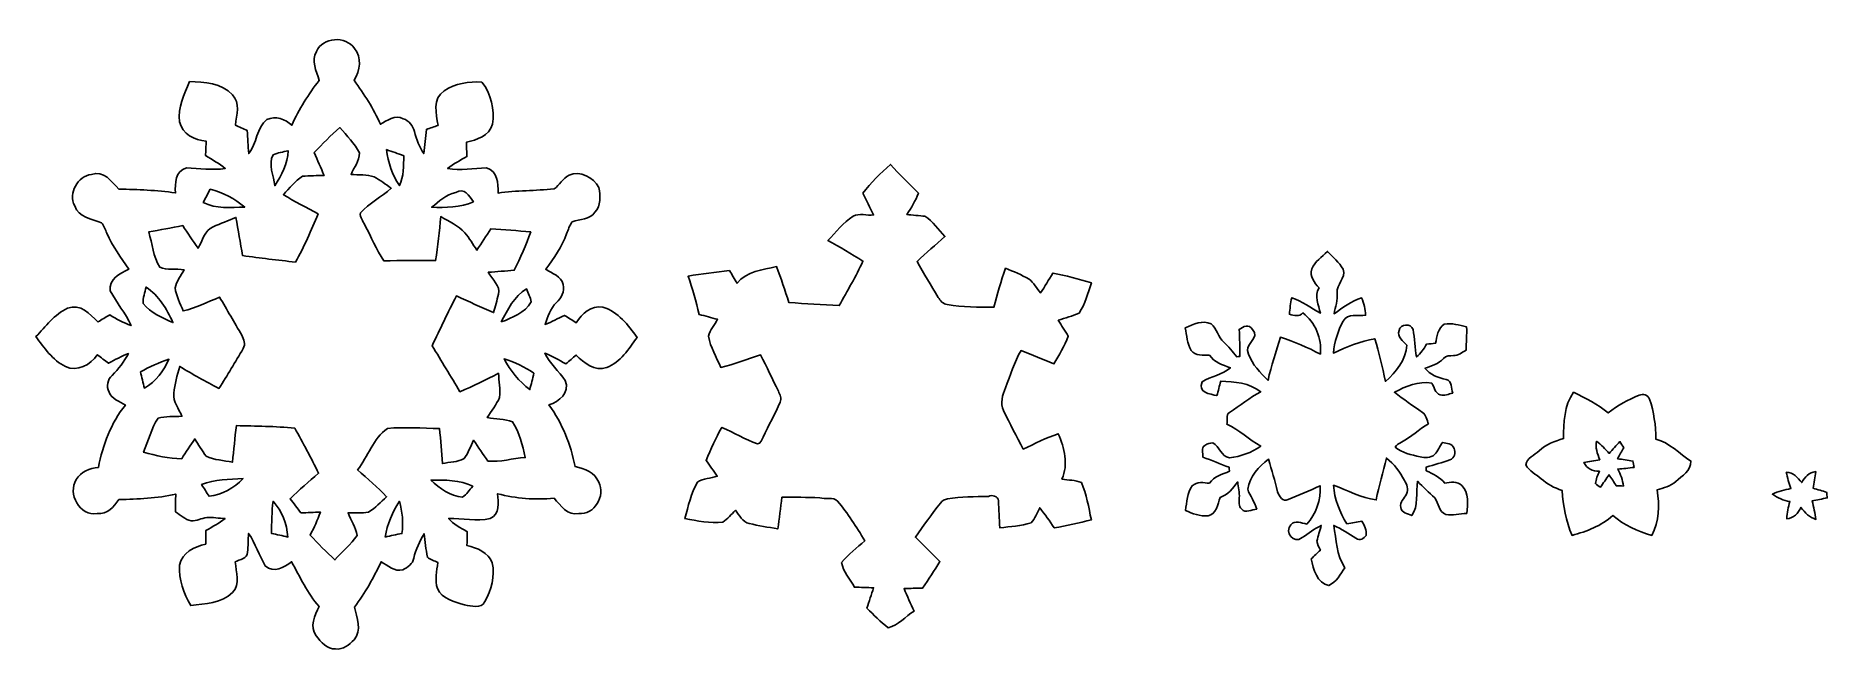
# Model space of a CAD drawing. Header units: centimetres. Extents: x -19.8 to 19.5, y -6.5 to 7.
import ezdxf

# ---------------------------------------------------------------- set-up
doc = ezdxf.new("R2010")
doc.units = ezdxf.units.CM
doc.header["$MEASUREMENT"] = 0
doc.layers.add('Camada 1', color=7, linetype='Continuous')

msp = doc.modelspace()

# ---------------------------------------------------------------- linework, layer by layer
at = {"layer": 'Camada 1', "color": 142}
for points, knots in [([(-13.61158, 6.66115), (-13.47294, 6.98571), (-12.97587, 7.00581), (-12.77832, 6.731), (-12.77832, 6.731), (-12.61145, 6.5338), (-12.66119, 6.2417), (-12.78784, 6.03567), (-12.78784, 6.03567), (-12.5737, 5.72699), (-12.3578, 5.41549), (-12.21352, 5.06659), (-12.21352, 5.06659), (-12.06959, 5.15267), (-11.88332, 5.28637), (-11.71116, 5.1883), (-11.71116, 5.1883), (-11.5831, 5.14526), (-11.49667, 5.03449), (-11.4688, 4.90608), (-11.4688, 4.90608), (-11.42753, 4.73534), (-11.3538, 4.57482), (-11.26384, 4.42419), (-11.26384, 4.42419), (-11.24162, 4.60163), (-11.22221, 4.77908), (-11.20563, 4.95688), (-11.20563, 4.95688), (-11.11955, 4.98369), (-11.03348, 5.01121), (-10.94846, 5.04155), (-10.94846, 5.04155), (-10.9915, 5.30225), (-11.07299, 5.62187), (-10.81475, 5.80284), (-10.81475, 5.80284), (-10.57804, 5.96124), (-10.27007, 6.00957), (-9.99137, 5.99193), (-9.99137, 5.99193), (-9.78852, 5.73617), (-9.70315, 5.38797), (-9.75677, 5.06695), (-9.75677, 5.06695), (-9.83262, 4.81189), (-10.10109, 4.7304), (-10.32898, 4.67254), (-10.32898, 4.67254), (-10.32475, 4.56812), (-10.32087, 4.46546), (-10.31593, 4.35998), (-10.31593, 4.35998), (-10.46198, 4.28131), (-10.60626, 4.19841), (-10.74138, 4.10175), (-10.74138, 4.10175), (-10.45633, 4.05201), (-10.17164, 4.09787), (-9.88871, 4.1148), (-9.88871, 4.1148), (-9.63895, 4.03825), (-9.6273, 3.77825), (-9.63612, 3.56164), (-9.63612, 3.56164), (-9.22902, 3.6195), (-8.81662, 3.61174), (-8.40846, 3.65019), (-8.40846, 3.65019), (-8.28816, 3.73909), (-8.21408, 3.88232), (-8.08073, 3.95429), (-8.08073, 3.95429), (-7.83308, 4.058), (-7.54697, 3.90454), (-7.42985, 3.68124), (-7.42985, 3.68124), (-7.38964, 3.50273), (-7.37764, 3.28366), (-7.51275, 3.13972), (-7.51275, 3.13972), (-7.62282, 2.97286), (-7.84754, 2.99544), (-8.01123, 2.92735), (-8.01123, 2.92735), (-8.07226, 2.85221), (-8.09766, 2.7559), (-8.13364, 2.66771), (-8.13364, 2.66771), (-8.23313, 2.3816), (-8.41304, 2.13289), (-8.59084, 1.89124), (-8.59084, 1.89124), (-8.45044, 1.80058), (-8.24971, 1.74061), (-8.2102, 1.55716), (-8.2102, 1.55716), (-8.16575, 1.40829), (-8.25182, 1.26083), (-8.3566, 1.16029), (-8.3566, 1.16029), (-8.49207, 1.03364), (-8.54075, 0.84984), (-8.60495, 0.68262), (-8.60495, 0.68262), (-8.45855, 0.73801), (-8.32097, 0.8128), (-8.18056, 0.88089), (-8.18056, 0.88089), (-8.09413, 0.82797), (-8.00805, 0.77399), (-7.92127, 0.72002), (-7.92127, 0.72002), (-7.79251, 0.91581), (-7.59989, 1.10737), (-7.33884, 1.05869), (-7.33884, 1.05869), (-7.0044, 0.96167), (-6.78215, 0.66992), (-6.59024, 0.39617), (-6.59024, 0.39617), (-6.77369, 0.14993), (-6.95113, -0.15311), (-7.25487, -0.2607), (-7.25487, -0.2607), (-7.52052, -0.35983), (-7.75053, -0.1591), (-7.92304, 0.01058), (-7.92304, 0.01058), (-7.99853, -0.05292), (-8.07473, -0.11642), (-8.15022, -0.18027), (-8.15022, -0.18027), (-8.30262, -0.09807), (-8.45114, -0.00917), (-8.61307, 0.05256), (-8.61307, 0.05256), (-8.49277, -0.16827), (-8.3065, -0.34219), (-8.16222, -0.54575), (-8.16222, -0.54575), (-8.05286, -0.81633), (-8.30015, -1.00224), (-8.52135, -1.08197), (-8.52135, -1.08197), (-8.22854, -1.48308), (-8.04122, -1.94627), (-7.94702, -2.4324), (-7.94702, -2.4324), (-7.73783, -2.46627), (-7.51452, -2.56575), (-7.43056, -2.7746), (-7.43056, -2.7746), (-7.2711, -3.06387), (-7.52898, -3.49814), (-7.86835, -3.46004), (-7.86835, -3.46004), (-8.11742, -3.51861), (-8.26029, -3.27942), (-8.40705, -3.12667), (-8.40705, -3.12667), (-8.82403, -3.16512), (-9.24066, -3.12914), (-9.646, -3.0286), (-9.646, -3.0286), (-9.63365, -3.20499), (-9.59132, -3.4858), (-9.80581, -3.56658), (-9.80581, -3.56658), (-10.10532, -3.65196), (-10.41541, -3.55494), (-10.72021, -3.56835), (-10.72021, -3.56835), (-10.61014, -3.69817), (-10.45633, -3.77613), (-10.31064, -3.85868), (-10.31064, -3.85868), (-10.31275, -3.95746), (-10.31346, -4.06294), (-10.31628, -4.16348), (-10.31628, -4.16348), (-10.09579, -4.2104), (-9.84673, -4.31236), (-9.76136, -4.5406), (-9.76136, -4.5406), (-9.69645, -4.832), (-9.78076, -5.13468), (-9.92152, -5.39115), (-9.92152, -5.39115), (-10.0076, -5.55907), (-10.22138, -5.48252), (-10.36884, -5.46241), (-10.36884, -5.46241), (-10.58157, -5.39044), (-10.86203, -5.33576), (-10.9608, -5.10434), (-10.9608, -5.10434), (-11.02607, -4.92054), (-10.97703, -4.72017), (-10.95551, -4.53178), (-10.95551, -4.53178), (-11.03312, -4.49651), (-11.1185, -4.47216), (-11.18376, -4.41642), (-11.18376, -4.41642), (-11.21869, -4.24568), (-11.2268, -4.07247), (-11.25608, -3.90172), (-11.25608, -3.90172), (-11.35027, -4.07176), (-11.43811, -4.24709), (-11.47904, -4.43865), (-11.47904, -4.43865), (-11.50091, -4.56353), (-11.61979, -4.63374), (-11.71928, -4.69512), (-11.71928, -4.69512), (-11.9066, -4.73922), (-12.04842, -4.60304), (-12.19553, -4.51767), (-12.19553, -4.51767), (-12.35992, -4.86551), (-12.54513, -5.20382), (-12.7822, -5.50898), (-12.7822, -5.50898), (-12.72187, -5.73864), (-12.6171, -6.02615), (-12.78749, -6.22794), (-12.78749, -6.22794), (-12.89826, -6.33201), (-13.02597, -6.45407), (-13.19565, -6.42408), (-13.19565, -6.42408), (-13.38015, -6.43819), (-13.52162, -6.27768), (-13.61581, -6.13798), (-13.61581, -6.13798), (-13.76609, -5.9376), (-13.65497, -5.69066), (-13.55549, -5.49769), (-13.55549, -5.49769), (-13.81054, -5.20594), (-13.97035, -4.85281), (-14.15732, -4.51767), (-14.15732, -4.51767), (-14.32031, -4.64855), (-14.5475, -4.76603), (-14.73306, -4.60763), (-14.73306, -4.60763), (-14.86888, -4.37797), (-14.94578, -4.11727), (-15.09959, -3.89714), (-15.09959, -3.89714), (-15.10912, -4.03401), (-15.11018, -4.17266), (-15.1197, -4.31024), (-15.1197, -4.31024), (-15.12182, -4.45029), (-15.29574, -4.46652), (-15.39275, -4.52085), (-15.39275, -4.52085), (-15.373, -4.74169), (-15.27492, -5.00697), (-15.44955, -5.1876), (-15.44955, -5.1876), (-15.6845, -5.43066), (-16.05527, -5.43278), (-16.36712, -5.47652), (-16.36712, -5.47652), (-16.51917, -5.20806), (-16.63559, -4.90432), (-16.61054, -4.5907), (-16.61054, -4.5907), (-16.56327, -4.31729), (-16.28069, -4.18712), (-16.03833, -4.13067), (-16.03833, -4.13067), (-16.03692, -4.05553), (-16.0341, -3.90525), (-16.03269, -3.82976), (-16.03269, -3.82976), (-15.88664, -3.75638), (-15.75082, -3.66466), (-15.61606, -3.57258), (-15.61606, -3.57258), (-15.7487, -3.56552), (-15.88135, -3.53836), (-16.01435, -3.55036), (-16.01435, -3.55036), (-16.13112, -3.56235), (-16.23907, -3.62303), (-16.3576, -3.62056), (-16.3576, -3.62056), (-16.48848, -3.59304), (-16.58761, -3.49391), (-16.69803, -3.42618), (-16.69803, -3.42618), (-16.70085, -3.29494), (-16.69803, -3.16512), (-16.69485, -3.03424), (-16.69485, -3.03424), (-17.10337, -3.12702), (-17.52106, -3.14607), (-17.9384, -3.15454), (-17.9384, -3.15454), (-18.05658, -3.30517), (-18.19522, -3.49321), (-18.41641, -3.45969), (-18.41641, -3.45969), (-18.79494, -3.52601), (-19.0754, -3.02366), (-18.87255, -2.71745), (-18.87255, -2.71745), (-18.77695, -2.53682), (-18.57763, -2.47368), (-18.38889, -2.44934), (-18.38889, -2.44934), (-18.29258, -1.95862), (-18.11478, -1.47461), (-17.79623, -1.08373), (-17.79623, -1.08373), (-17.92217, -1.00083), (-18.10526, -0.95638), (-18.15606, -0.79798), (-18.15606, -0.79798), (-18.22344, -0.67169), (-18.1864, -0.52634), (-18.08868, -0.43321), (-18.08868, -0.43321), (-17.94651, -0.2921), (-17.82727, -0.12982), (-17.7299, 0.04516), (-17.7299, 0.04516), (-17.8823, -0.01023), (-18.02306, -0.09102), (-18.16523, -0.16827), (-18.16523, -0.16827), (-18.24884, -0.10619), (-18.33068, -0.04304), (-18.41465, 0.01799), (-18.41465, 0.01799), (-18.55787, -0.20496), (-18.85562, -0.35525), (-19.11279, -0.24201), (-19.11279, -0.24201), (-19.39184, -0.0956), (-19.57528, 0.16969), (-19.75979, 0.41557), (-19.75979, 0.41557), (-19.54318, 0.63888), (-19.35515, 0.90805), (-19.06305, 1.03752), (-19.06305, 1.03752), (-18.78436, 1.14229), (-18.57234, 0.91722), (-18.40089, 0.73695), (-18.40089, 0.73695), (-18.3134, 0.78705), (-18.22767, 0.84102), (-18.14089, 0.89217), (-18.14089, 0.89217), (-17.99167, 0.80222), (-17.83891, 0.71684), (-17.67417, 0.65828), (-17.67417, 0.65828), (-17.79517, 0.93027), (-17.9899, 1.15782), (-18.12925, 1.41852), (-18.12925, 1.41852), (-18.17088, 1.67781), (-17.91194, 1.79917), (-17.72426, 1.89124), (-17.72426, 1.89124), (-17.89289, 2.14842), (-18.08198, 2.39607), (-18.20122, 2.68146), (-18.20122, 2.68146), (-18.24143, 2.75696), (-18.26295, 2.8448), (-18.32257, 2.90795), (-18.32257, 2.90795), (-18.53142, 3.00037), (-18.83198, 3.02119), (-18.90818, 3.28154), (-18.90818, 3.28154), (-19.05988, 3.556), (-18.8408, 3.931), (-18.54059, 3.97087), (-18.54059, 3.97087), (-18.27636, 4.06435), (-18.09785, 3.81071), (-17.93804, 3.64913), (-17.93804, 3.64913), (-17.52459, 3.63855), (-17.11043, 3.62267), (-16.70015, 3.56517), (-16.70015, 3.56517), (-16.71567, 3.77296), (-16.70544, 4.04636), (-16.46132, 4.11445), (-16.46132, 4.11445), (-16.17733, 4.10739), (-15.89652, 4.05024), (-15.61112, 4.10104), (-15.61112, 4.10104), (-15.748, 4.20511), (-15.89475, 4.29436), (-16.04151, 4.38326), (-16.04151, 4.38326), (-16.03798, 4.46087), (-16.03093, 4.6168), (-16.0274, 4.69477), (-16.0274, 4.69477), (-16.28105, 4.72017), (-16.55233, 4.84858), (-16.61089, 5.12233), (-16.61089, 5.12233), (-16.6497, 5.43384), (-16.51035, 5.72452), (-16.39288, 6.00322), (-16.39288, 6.00322), (-16.06973, 5.99193), (-15.68767, 5.97076), (-15.45378, 5.71253), (-15.45378, 5.71253), (-15.27528, 5.5372), (-15.361, 5.26874), (-15.38958, 5.0486), (-15.38958, 5.0486), (-15.30244, 5.00874), (-15.2146, 4.96993), (-15.12746, 4.93042), (-15.12746, 4.93042), (-15.11617, 4.76285), (-15.11723, 4.59422), (-15.09501, 4.42736), (-15.09501, 4.42736), (-14.9105, 4.65102), (-14.93308, 4.99039), (-14.69884, 5.17207), (-14.69884, 5.17207), (-14.50657, 5.25956), (-14.29702, 5.18125), (-14.15027, 5.04649), (-14.15027, 5.04649), (-13.99857, 5.40103), (-13.78832, 5.72558), (-13.5516, 6.02897), (-13.5516, 6.02897), (-13.61652, 6.22829), (-13.73258, 6.46324), (-13.61158, 6.66115), (-13.61158, 6.66115), (-13.61158, 6.66115), (-13.61158, 6.66115), (-13.61158, 6.66115)], [0, 0, 0, 0, 0.00869565, 0.00869565, 0.00869565, 0.00869565, 0.0173913, 0.0173913, 0.0173913, 0.0173913, 0.02608696, 0.02608696, 0.02608696, 0.02608696, 0.03478261, 0.03478261, 0.03478261, 0.03478261, 0.04347826, 0.04347826, 0.04347826, 0.04347826, 0.05217391, 0.05217391, 0.05217391, 0.05217391, 0.06086957, 0.06086957, 0.06086957, 0.06086957, 0.06956522, 0.06956522, 0.06956522, 0.06956522, 0.07826087, 0.07826087, 0.07826087, 0.07826087, 0.08695652, 0.08695652, 0.08695652, 0.08695652, 0.09565217, 0.09565217, 0.09565217, 0.09565217, 0.10434783, 0.10434783, 0.10434783, 0.10434783, 0.11304348, 0.11304348, 0.11304348, 0.11304348, 0.12173913, 0.12173913, 0.12173913, 0.12173913, 0.13043478, 0.13043478, 0.13043478, 0.13043478, 0.13913043, 0.13913043, 0.13913043, 0.13913043, 0.14782609, 0.14782609, 0.14782609, 0.14782609, 0.15652174, 0.15652174, 0.15652174, 0.15652174, 0.16521739, 0.16521739, 0.16521739, 0.16521739, 0.17391304, 0.17391304, 0.17391304, 0.17391304, 0.1826087, 0.1826087, 0.1826087, 0.1826087, 0.19130435, 0.19130435, 0.19130435, 0.19130435, 0.2, 0.2, 0.2, 0.2, 0.20869565, 0.20869565, 0.20869565, 0.20869565, 0.2173913, 0.2173913, 0.2173913, 0.2173913, 0.22608696, 0.22608696, 0.22608696, 0.22608696, 0.23478261, 0.23478261, 0.23478261, 0.23478261, 0.24347826, 0.24347826, 0.24347826, 0.24347826, 0.25217391, 0.25217391, 0.25217391, 0.25217391, 0.26086957, 0.26086957, 0.26086957, 0.26086957, 0.26956522, 0.26956522, 0.26956522, 0.26956522, 0.27826087, 0.27826087, 0.27826087, 0.27826087, 0.28695652, 0.28695652, 0.28695652, 0.28695652, 0.29565217, 0.29565217, 0.29565217, 0.29565217, 0.30434783, 0.30434783, 0.30434783, 0.30434783, 0.31304348, 0.31304348, 0.31304348, 0.31304348, 0.32173913, 0.32173913, 0.32173913, 0.32173913, 0.33043478, 0.33043478, 0.33043478, 0.33043478, 0.33913043, 0.33913043, 0.33913043, 0.33913043, 0.34782609, 0.34782609, 0.34782609, 0.34782609, 0.35652174, 0.35652174, 0.35652174, 0.35652174, 0.36521739, 0.36521739, 0.36521739, 0.36521739, 0.37391304, 0.37391304, 0.37391304, 0.37391304, 0.3826087, 0.3826087, 0.3826087, 0.3826087, 0.39130435, 0.39130435, 0.39130435, 0.39130435, 0.4, 0.4, 0.4, 0.4, 0.40869565, 0.40869565, 0.40869565, 0.40869565, 0.4173913, 0.4173913, 0.4173913, 0.4173913, 0.42608696, 0.42608696, 0.42608696, 0.42608696, 0.43478261, 0.43478261, 0.43478261, 0.43478261, 0.44347826, 0.44347826, 0.44347826, 0.44347826, 0.45217391, 0.45217391, 0.45217391, 0.45217391, 0.46086957, 0.46086957, 0.46086957, 0.46086957, 0.46956522, 0.46956522, 0.46956522, 0.46956522, 0.47826087, 0.47826087, 0.47826087, 0.47826087, 0.48695652, 0.48695652, 0.48695652, 0.48695652, 0.49565217, 0.49565217, 0.49565217, 0.49565217, 0.50434783, 0.50434783, 0.50434783, 0.50434783, 0.51304348, 0.51304348, 0.51304348, 0.51304348, 0.52173913, 0.52173913, 0.52173913, 0.52173913, 0.53043478, 0.53043478, 0.53043478, 0.53043478, 0.53913043, 0.53913043, 0.53913043, 0.53913043, 0.54782609, 0.54782609, 0.54782609, 0.54782609, 0.55652174, 0.55652174, 0.55652174, 0.55652174, 0.56521739, 0.56521739, 0.56521739, 0.56521739, 0.57391304, 0.57391304, 0.57391304, 0.57391304, 0.5826087, 0.5826087, 0.5826087, 0.5826087, 0.59130435, 0.59130435, 0.59130435, 0.59130435, 0.6, 0.6, 0.6, 0.6, 0.60869565, 0.60869565, 0.60869565, 0.60869565, 0.6173913, 0.6173913, 0.6173913, 0.6173913, 0.62608696, 0.62608696, 0.62608696, 0.62608696, 0.63478261, 0.63478261, 0.63478261, 0.63478261, 0.64347826, 0.64347826, 0.64347826, 0.64347826, 0.65217391, 0.65217391, 0.65217391, 0.65217391, 0.66086957, 0.66086957, 0.66086957, 0.66086957, 0.66956522, 0.66956522, 0.66956522, 0.66956522, 0.67826087, 0.67826087, 0.67826087, 0.67826087, 0.68695652, 0.68695652, 0.68695652, 0.68695652, 0.69565217, 0.69565217, 0.69565217, 0.69565217, 0.70434783, 0.70434783, 0.70434783, 0.70434783, 0.71304348, 0.71304348, 0.71304348, 0.71304348, 0.72173913, 0.72173913, 0.72173913, 0.72173913, 0.73043478, 0.73043478, 0.73043478, 0.73043478, 0.73913043, 0.73913043, 0.73913043, 0.73913043, 0.74782609, 0.74782609, 0.74782609, 0.74782609, 0.75652174, 0.75652174, 0.75652174, 0.75652174, 0.76521739, 0.76521739, 0.76521739, 0.76521739, 0.77391304, 0.77391304, 0.77391304, 0.77391304, 0.7826087, 0.7826087, 0.7826087, 0.7826087, 0.79130435, 0.79130435, 0.79130435, 0.79130435, 0.8, 0.8, 0.8, 0.8, 0.80869565, 0.80869565, 0.80869565, 0.80869565, 0.8173913, 0.8173913, 0.8173913, 0.8173913, 0.82608696, 0.82608696, 0.82608696, 0.82608696, 0.83478261, 0.83478261, 0.83478261, 0.83478261, 0.84347826, 0.84347826, 0.84347826, 0.84347826, 0.85217391, 0.85217391, 0.85217391, 0.85217391, 0.86086957, 0.86086957, 0.86086957, 0.86086957, 0.86956522, 0.86956522, 0.86956522, 0.86956522, 0.87826087, 0.87826087, 0.87826087, 0.87826087, 0.88695652, 0.88695652, 0.88695652, 0.88695652, 0.89565217, 0.89565217, 0.89565217, 0.89565217, 0.90434783, 0.90434783, 0.90434783, 0.90434783, 0.91304348, 0.91304348, 0.91304348, 0.91304348, 0.92173913, 0.92173913, 0.92173913, 0.92173913, 0.93043478, 0.93043478, 0.93043478, 0.93043478, 0.93913043, 0.93913043, 0.93913043, 0.93913043, 0.94782609, 0.94782609, 0.94782609, 0.94782609, 0.95652174, 0.95652174, 0.95652174, 0.95652174, 0.96521739, 0.96521739, 0.96521739, 0.96521739, 0.97391304, 0.97391304, 0.97391304, 0.97391304, 0.9826087, 0.9826087, 0.9826087, 0.9826087, 1, 1, 1, 1]), ([(-13.66061, 4.44676), (-13.589, 4.27884), (-13.51492, 4.11198), (-13.44401, 3.9437), (-13.44401, 3.9437), (-13.6017, 3.94335), (-13.7601, 3.94264), (-13.91744, 3.92959), (-13.91744, 3.92959), (-14.08324, 3.82658), (-14.20777, 3.66959), (-14.33583, 3.5246), (-14.33583, 3.5246), (-14.08959, 3.3722), (-13.83065, 3.24238), (-13.57665, 3.10303), (-13.57665, 3.10303), (-13.73399, 2.74673), (-13.87828, 2.38337), (-14.07477, 2.04611), (-14.07477, 2.04611), (-14.46036, 2.09621), (-14.84736, 2.13431), (-15.23188, 2.19075), (-15.23188, 2.19075), (-15.2788, 2.4705), (-15.32572, 2.75026), (-15.37617, 3.02895), (-15.37617, 3.02895), (-15.54162, 2.95734), (-15.71131, 2.89525), (-15.87606, 2.82222), (-15.87606, 2.82222), (-16.07079, 2.74673), (-16.10466, 2.50754), (-16.20732, 2.35126), (-16.20732, 2.35126), (-16.32338, 2.5146), (-16.42921, 2.68534), (-16.54316, 2.85009), (-16.54316, 2.85009), (-16.7901, 2.79894), (-17.03775, 2.75308), (-17.28576, 2.70792), (-17.28576, 2.70792), (-17.21026, 2.45251), (-17.18839, 2.16641), (-17.04587, 1.9371), (-17.04587, 1.9371), (-16.88818, 1.85949), (-16.68498, 1.91206), (-16.51317, 1.88031), (-16.51317, 1.88031), (-16.57808, 1.74801), (-16.67933, 1.62701), (-16.70932, 1.48131), (-16.70932, 1.48131), (-16.68603, 1.30351), (-16.59537, 1.14335), (-16.53293, 0.97719), (-16.53293, 0.97719), (-16.25529, 1.04493), (-15.99882, 1.17193), (-15.736, 1.28023), (-15.736, 1.28023), (-15.5709, 1.00436), (-15.40933, 0.72602), (-15.24917, 0.44732), (-15.24917, 0.44732), (-15.19978, 0.36124), (-15.16203, 0.24553), (-15.21707, 0.15275), (-15.21707, 0.15275), (-15.39134, -0.1397), (-15.5635, -0.43392), (-15.7487, -0.72002), (-15.7487, -0.72002), (-16.03975, -0.56727), (-16.32797, -0.40957), (-16.60878, -0.23883), (-16.60878, -0.23883), (-16.66169, -0.4318), (-16.72202, -0.62442), (-16.73542, -0.82515), (-16.73542, -0.82515), (-16.75765, -1.01565), (-16.62571, -1.16452), (-16.55939, -1.33032), (-16.55939, -1.33032), (-16.7326, -1.34444), (-16.92169, -1.32115), (-17.08115, -1.37336), (-17.08115, -1.37336), (-17.23602, -1.59597), (-17.29387, -1.87078), (-17.39935, -2.11808), (-17.39935, -2.11808), (-17.12665, -2.19146), (-16.84867, -2.2539), (-16.56503, -2.26131), (-16.56503, -2.26131), (-16.47437, -2.11279), (-16.37418, -1.97026), (-16.27787, -1.82562), (-16.27787, -1.82562), (-16.19532, -1.95121), (-16.12088, -2.08209), (-16.02846, -2.20133), (-16.02846, -2.20133), (-15.85313, -2.29235), (-15.64393, -2.29482), (-15.45343, -2.33539), (-15.45343, -2.33539), (-15.42274, -2.06869), (-15.40122, -1.80058), (-15.36735, -1.53423), (-15.36735, -1.53423), (-14.9412, -1.54481), (-14.51433, -1.54975), (-14.08889, -1.5875), (-14.08889, -1.5875), (-13.90756, -1.91347), (-13.72764, -2.24084), (-13.56748, -2.57845), (-13.56748, -2.57845), (-13.78056, -2.75802), (-13.98834, -2.94393), (-14.19154, -3.13478), (-14.19154, -3.13478), (-14.11182, -3.23744), (-14.03209, -3.34081), (-13.95307, -3.44452), (-13.95307, -3.44452), (-13.8109, -3.44099), (-13.66873, -3.435), (-13.52691, -3.42935), (-13.52691, -3.42935), (-13.58653, -3.60292), (-13.66449, -3.77014), (-13.75092, -3.93241), (-13.75092, -3.93241), (-13.57665, -4.11974), (-13.39497, -4.30071), (-13.20906, -4.47746), (-13.20906, -4.47746), (-13.05736, -4.28978), (-12.85346, -4.14373), (-12.72434, -3.93947), (-12.72434, -3.93947), (-12.74445, -3.76308), (-12.86087, -3.60821), (-12.92154, -3.44311), (-12.92154, -3.44311), (-12.77232, -3.44946), (-12.62204, -3.45369), (-12.47387, -3.43112), (-12.47387, -3.43112), (-12.32076, -3.34645), (-12.20646, -3.20746), (-12.07594, -3.09351), (-12.07594, -3.09351), (-12.27279, -2.88255), (-12.49574, -2.69769), (-12.71129, -2.50613), (-12.71129, -2.50613), (-12.48974, -2.21333), (-12.36768, -1.80975), (-12.05865, -1.59773), (-12.05865, -1.59773), (-11.68012, -1.55892), (-11.29665, -1.59209), (-10.91635, -1.6002), (-10.91635, -1.6002), (-10.89166, -1.85491), (-10.87014, -2.10996), (-10.85497, -2.36573), (-10.85497, -2.36573), (-10.69657, -2.32974), (-10.51983, -2.33892), (-10.37872, -2.25249), (-10.37872, -2.25249), (-10.28171, -2.13713), (-10.23973, -1.9879), (-10.17305, -1.85491), (-10.17305, -1.85491), (-10.0591, -2.0006), (-9.97303, -2.16641), (-9.85661, -2.31034), (-9.85661, -2.31034), (-9.58391, -2.33962), (-9.31016, -2.24931), (-9.03746, -2.23344), (-9.03746, -2.23344), (-9.1066, -1.96744), (-9.16129, -1.68134), (-9.31827, -1.45027), (-9.31827, -1.45027), (-9.49431, -1.38571), (-9.68869, -1.39277), (-9.87178, -1.35678), (-9.87178, -1.35678), (-9.77759, -1.21214), (-9.66893, -1.07315), (-9.59979, -0.91475), (-9.59979, -0.91475), (-9.58603, -0.73836), (-9.61425, -0.56268), (-9.6266, -0.38735), (-9.6266, -0.38735), (-9.90388, -0.52917), (-10.18258, -0.66816), (-10.46868, -0.79128), (-10.46868, -0.79128), (-10.67259, -0.45544), (-10.87402, -0.11818), (-11.0804, 0.21661), (-11.0804, 0.21661), (-10.9026, 0.57961), (-10.73326, 0.94721), (-10.547, 1.30598), (-10.547, 1.30598), (-10.27606, 1.18392), (-10.00513, 1.06045), (-9.73243, 0.94227), (-9.73243, 0.94227), (-9.69469, 1.07562), (-9.6587, 1.21003), (-9.62695, 1.34408), (-9.62695, 1.34408), (-9.57192, 1.53282), (-9.77265, 1.66829), (-9.84991, 1.82457), (-9.84991, 1.82457), (-9.66047, 1.83938), (-9.47067, 1.85491), (-9.28088, 1.87149), (-9.28088, 1.87149), (-9.14047, 2.14207), (-9.02405, 2.42394), (-8.92034, 2.71039), (-8.92034, 2.71039), (-9.21067, 2.7365), (-9.50136, 2.75943), (-9.79205, 2.77848), (-9.79205, 2.77848), (-9.89365, 2.6222), (-9.99737, 2.46733), (-10.09756, 2.30964), (-10.09756, 2.30964), (-10.18752, 2.43558), (-10.26019, 2.57457), (-10.36144, 2.69134), (-10.36144, 2.69134), (-10.51242, 2.84339), (-10.70716, 2.9397), (-10.89025, 3.04694), (-10.89025, 3.04694), (-10.91635, 2.72415), (-10.95022, 2.40136), (-11.0042, 2.08174), (-11.0042, 2.08174), (-11.38202, 2.08104), (-11.75949, 2.07998), (-12.13697, 2.07927), (-12.13697, 2.07927), (-12.30418, 2.32481), (-12.41319, 2.60174), (-12.55571, 2.86103), (-12.55571, 2.86103), (-12.59346, 2.94499), (-12.6619, 3.0293), (-12.65132, 3.12526), (-12.65132, 3.12526), (-12.45976, 3.34257), (-12.19129, 3.47557), (-11.97504, 3.66607), (-11.97504, 3.66607), (-12.09604, 3.75356), (-12.21599, 3.84422), (-12.34793, 3.91407), (-12.34793, 3.91407), (-12.50703, 3.98039), (-12.68836, 3.94652), (-12.85487, 3.97051), (-12.85487, 3.97051), (-12.7889, 4.12291), (-12.67213, 4.26649), (-12.67354, 4.43865), (-12.67354, 4.43865), (-12.77126, 4.65208), (-12.95541, 4.81365), (-13.09829, 4.99674), (-13.09829, 4.99674), (-13.29725, 4.826), (-13.48281, 4.63973), (-13.66061, 4.44676), (-13.66061, 4.44676), (-13.66061, 4.44676), (-13.66061, 4.44676), (-13.66061, 4.44676)], [0, 0, 0, 0, 0.01315789, 0.01315789, 0.01315789, 0.01315789, 0.02631579, 0.02631579, 0.02631579, 0.02631579, 0.03947368, 0.03947368, 0.03947368, 0.03947368, 0.05263158, 0.05263158, 0.05263158, 0.05263158, 0.06578947, 0.06578947, 0.06578947, 0.06578947, 0.07894737, 0.07894737, 0.07894737, 0.07894737, 0.09210526, 0.09210526, 0.09210526, 0.09210526, 0.10526316, 0.10526316, 0.10526316, 0.10526316, 0.11842105, 0.11842105, 0.11842105, 0.11842105, 0.13157895, 0.13157895, 0.13157895, 0.13157895, 0.14473684, 0.14473684, 0.14473684, 0.14473684, 0.15789474, 0.15789474, 0.15789474, 0.15789474, 0.17105263, 0.17105263, 0.17105263, 0.17105263, 0.18421053, 0.18421053, 0.18421053, 0.18421053, 0.19736842, 0.19736842, 0.19736842, 0.19736842, 0.21052632, 0.21052632, 0.21052632, 0.21052632, 0.22368421, 0.22368421, 0.22368421, 0.22368421, 0.23684211, 0.23684211, 0.23684211, 0.23684211, 0.25, 0.25, 0.25, 0.25, 0.26315789, 0.26315789, 0.26315789, 0.26315789, 0.27631579, 0.27631579, 0.27631579, 0.27631579, 0.28947368, 0.28947368, 0.28947368, 0.28947368, 0.30263158, 0.30263158, 0.30263158, 0.30263158, 0.31578947, 0.31578947, 0.31578947, 0.31578947, 0.32894737, 0.32894737, 0.32894737, 0.32894737, 0.34210526, 0.34210526, 0.34210526, 0.34210526, 0.35526316, 0.35526316, 0.35526316, 0.35526316, 0.36842105, 0.36842105, 0.36842105, 0.36842105, 0.38157895, 0.38157895, 0.38157895, 0.38157895, 0.39473684, 0.39473684, 0.39473684, 0.39473684, 0.40789474, 0.40789474, 0.40789474, 0.40789474, 0.42105263, 0.42105263, 0.42105263, 0.42105263, 0.43421053, 0.43421053, 0.43421053, 0.43421053, 0.44736842, 0.44736842, 0.44736842, 0.44736842, 0.46052632, 0.46052632, 0.46052632, 0.46052632, 0.47368421, 0.47368421, 0.47368421, 0.47368421, 0.48684211, 0.48684211, 0.48684211, 0.48684211, 0.5, 0.5, 0.5, 0.5, 0.51315789, 0.51315789, 0.51315789, 0.51315789, 0.52631579, 0.52631579, 0.52631579, 0.52631579, 0.53947368, 0.53947368, 0.53947368, 0.53947368, 0.55263158, 0.55263158, 0.55263158, 0.55263158, 0.56578947, 0.56578947, 0.56578947, 0.56578947, 0.57894737, 0.57894737, 0.57894737, 0.57894737, 0.59210526, 0.59210526, 0.59210526, 0.59210526, 0.60526316, 0.60526316, 0.60526316, 0.60526316, 0.61842105, 0.61842105, 0.61842105, 0.61842105, 0.63157895, 0.63157895, 0.63157895, 0.63157895, 0.64473684, 0.64473684, 0.64473684, 0.64473684, 0.65789474, 0.65789474, 0.65789474, 0.65789474, 0.67105263, 0.67105263, 0.67105263, 0.67105263, 0.68421053, 0.68421053, 0.68421053, 0.68421053, 0.69736842, 0.69736842, 0.69736842, 0.69736842, 0.71052632, 0.71052632, 0.71052632, 0.71052632, 0.72368421, 0.72368421, 0.72368421, 0.72368421, 0.73684211, 0.73684211, 0.73684211, 0.73684211, 0.75, 0.75, 0.75, 0.75, 0.76315789, 0.76315789, 0.76315789, 0.76315789, 0.77631579, 0.77631579, 0.77631579, 0.77631579, 0.78947368, 0.78947368, 0.78947368, 0.78947368, 0.80263158, 0.80263158, 0.80263158, 0.80263158, 0.81578947, 0.81578947, 0.81578947, 0.81578947, 0.82894737, 0.82894737, 0.82894737, 0.82894737, 0.84210526, 0.84210526, 0.84210526, 0.84210526, 0.85526316, 0.85526316, 0.85526316, 0.85526316, 0.86842105, 0.86842105, 0.86842105, 0.86842105, 0.88157895, 0.88157895, 0.88157895, 0.88157895, 0.89473684, 0.89473684, 0.89473684, 0.89473684, 0.90789474, 0.90789474, 0.90789474, 0.90789474, 0.92105263, 0.92105263, 0.92105263, 0.92105263, 0.93421053, 0.93421053, 0.93421053, 0.93421053, 0.94736842, 0.94736842, 0.94736842, 0.94736842, 0.96052632, 0.96052632, 0.96052632, 0.96052632, 0.97368421, 0.97368421, 0.97368421, 0.97368421, 1, 1, 1, 1]), ([(-14.56196, 4.39984), (-14.67979, 4.191), (-14.5415, 3.94053), (-14.52633, 3.72216), (-14.52633, 3.72216), (-14.37852, 3.95393), (-14.23458, 4.20405), (-14.23599, 4.48804), (-14.23599, 4.48804), (-14.3443, 4.45876), (-14.45895, 4.44641), (-14.56196, 4.39984), (-14.56196, 4.39984), (-14.56196, 4.39984), (-14.56196, 4.39984), (-14.56196, 4.39984)], [0, 0, 0, 0, 0.2, 0.2, 0.2, 0.2, 0.4, 0.4, 0.4, 0.4, 0.6, 0.6, 0.6, 0.6, 1, 1, 1, 1]), ([(-12.0784, 4.51344), (-12.0463, 4.23016), (-11.95246, 3.96064), (-11.7923, 3.72427), (-11.7923, 3.72427), (-11.70129, 3.92994), (-11.70411, 4.15854), (-11.69952, 4.37903), (-11.69952, 4.37903), (-11.82582, 4.42489), (-11.95246, 4.46793), (-12.0784, 4.51344), (-12.0784, 4.51344), (-12.0784, 4.51344), (-12.0784, 4.51344), (-12.0784, 4.51344)], [0, 0, 0, 0, 0.2, 0.2, 0.2, 0.2, 0.4, 0.4, 0.4, 0.4, 0.6, 0.6, 0.6, 0.6, 1, 1, 1, 1]), ([(-1.64747, 3.55882), (-1.45979, 3.78284), (-1.26224, 3.99979), (-1.03928, 4.18924), (-1.03928, 4.18924), (-0.84526, 3.96946), (-0.62936, 3.77084), (-0.42792, 3.55776), (-0.42792, 3.55776), (-0.48754, 3.39019), (-0.58737, 3.24167), (-0.67839, 3.08998), (-0.67839, 3.08998), (-0.58102, 3.08081), (-0.38629, 3.06246), (-0.28892, 3.05329), (-0.28892, 3.05329), (-0.10936, 2.94252), (0.01129, 2.76084), (0.15275, 2.60703), (0.15275, 2.60703), (-0.05292, 2.42817), (-0.25929, 2.25037), (-0.45755, 2.0634), (-0.45755, 2.0634), (-0.31221, 1.79564), (-0.15028, 1.53741), (0.00741, 1.27635), (0.00741, 1.27635), (0.05151, 1.20262), (0.11289, 1.12959), (0.20461, 1.11866), (0.20461, 1.11866), (0.54116, 1.05798), (0.88512, 1.06292), (1.22626, 1.05798), (1.22626, 1.05798), (1.30351, 1.34514), (1.38077, 1.6323), (1.48167, 1.91206), (1.48167, 1.91206), (1.65629, 1.8415), (1.83233, 1.77165), (1.99531, 1.67534), (1.99531, 1.67534), (2.09938, 1.5935), (2.16535, 1.47391), (2.24931, 1.37266), (2.24931, 1.37266), (2.33892, 1.51694), (2.43029, 1.66017), (2.51742, 1.80622), (2.51742, 1.80622), (2.80458, 1.75895), (3.08434, 1.6764), (3.36303, 1.59138), (3.36303, 1.59138), (3.27836, 1.37089), (3.23568, 1.1243), (3.09174, 0.9331), (3.09174, 0.9331), (2.9464, 0.86395), (2.7873, 0.82797), (2.6356, 0.7747), (2.6356, 0.7747), (2.70686, 0.65617), (2.78165, 0.5401), (2.85538, 0.42227), (2.85538, 0.42227), (2.76366, 0.21343), (2.66136, 0.00917), (2.53929, -0.18344), (2.53929, -0.18344), (2.30293, -0.07937), (2.06234, 0.01411), (1.82316, 0.11112), (1.82316, 0.11112), (1.66511, -0.14076), (1.59103, -0.43215), (1.47955, -0.7052), (1.47955, -0.7052), (1.41499, -0.86007), (1.35643, -1.04563), (1.43863, -1.20615), (1.43863, -1.20615), (1.57551, -1.49049), (1.71944, -1.77165), (1.86866, -2.04999), (1.86866, -2.04999), (2.12125, -1.92969), (2.37067, -1.80093), (2.63737, -1.71309), (2.63737, -1.71309), (2.76825, -2.026), (2.86138, -2.3816), (2.71745, -2.70651), (2.71745, -2.70651), (2.85891, -2.7305), (3.00884, -2.72627), (3.1429, -2.78201), (3.1429, -2.78201), (3.26108, -3.03812), (3.29777, -3.32493), (3.36056, -3.59869), (3.36056, -3.59869), (3.09139, -3.66324), (2.82187, -3.72463), (2.54988, -3.77578), (2.54988, -3.77578), (2.44722, -3.6255), (2.34491, -3.47592), (2.22991, -3.33481), (2.22991, -3.33481), (2.16641, -3.44311), (2.13148, -3.57681), (2.04188, -3.66501), (2.04188, -3.66501), (1.82069, -3.73556), (1.58574, -3.75003), (1.35537, -3.77014), (1.35537, -3.77014), (1.33985, -3.57258), (1.33491, -3.37502), (1.32609, -3.17782), (1.32609, -3.17782), (1.32327, -3.08434), (1.17792, -3.04165), (1.10913, -3.08398), (1.10913, -3.08398), (0.80892, -3.09316), (0.50765, -3.09069), (0.21131, -3.14149), (0.21131, -3.14149), (0.14993, -3.14925), (0.09454, -3.18276), (0.05644, -3.23074), (0.05644, -3.23074), (-0.13829, -3.47169), (-0.31291, -3.72745), (-0.49248, -3.97969), (-0.49248, -3.97969), (-0.31468, -4.15784), (-0.13159, -4.33105), (0.04445, -4.51132), (0.04445, -4.51132), (-0.07867, -4.70817), (-0.20285, -4.90432), (-0.3362, -5.09446), (-0.3362, -5.09446), (-0.47131, -5.09729), (-0.60642, -5.0994), (-0.74083, -5.10399), (-0.74083, -5.10399), (-0.67486, -5.27226), (-0.59443, -5.43454), (-0.52105, -5.59964), (-0.52105, -5.59964), (-0.71296, -5.70971), (-0.86395, -5.91644), (-1.08797, -5.963), (-1.08797, -5.963), (-1.25836, -5.83671), (-1.40406, -5.68078), (-1.5561, -5.53438), (-1.5561, -5.53438), (-1.50601, -5.38515), (-1.45838, -5.23593), (-1.40794, -5.08741), (-1.40794, -5.08741), (-1.54869, -5.08247), (-1.6891, -5.07788), (-1.82951, -5.074), (-1.82951, -5.074), (-1.91982, -4.89373), (-2.08174, -4.73604), (-2.10996, -4.53002), (-2.10996, -4.53002), (-1.95545, -4.35681), (-1.77447, -4.21146), (-1.60337, -4.05553), (-1.60337, -4.05553), (-1.78188, -3.75391), (-1.97309, -3.45793), (-2.19816, -3.18841), (-2.19816, -3.18841), (-2.29164, -3.08434), (-2.47191, -3.15912), (-2.58904, -3.11609), (-2.58904, -3.11609), (-2.86491, -3.10127), (-3.14078, -3.10374), (-3.4163, -3.10409), (-3.4163, -3.10409), (-3.44452, -3.33516), (-3.47345, -3.56694), (-3.50837, -3.7973), (-3.50837, -3.7973), (-3.71722, -3.75744), (-3.92889, -3.72957), (-4.13491, -3.67806), (-4.13491, -3.67806), (-4.28484, -3.65019), (-4.34657, -3.49285), (-4.43547, -3.38949), (-4.43547, -3.38949), (-4.52614, -3.47698), (-4.6034, -3.58175), (-4.71135, -3.64949), (-4.71135, -3.64949), (-4.9911, -3.68371), (-5.26944, -3.61456), (-5.5439, -3.57082), (-5.5439, -3.57082), (-5.46453, -3.30165), (-5.41196, -3.01625), (-5.26874, -2.77248), (-5.26874, -2.77248), (-5.13962, -2.69311), (-4.97628, -2.69134), (-4.83482, -2.64336), (-4.83482, -2.64336), (-4.91631, -2.52765), (-4.99569, -2.41053), (-5.07647, -2.29517), (-5.07647, -2.29517), (-4.96782, -2.0514), (-4.87398, -1.79987), (-4.73181, -1.57304), (-4.73181, -1.57304), (-4.47075, -1.69122), (-4.22028, -1.83374), (-3.95182, -1.93499), (-3.95182, -1.93499), (-3.87491, -1.93181), (-3.86292, -1.83656), (-3.82587, -1.7847), (-3.82587, -1.7847), (-3.70981, -1.52717), (-3.56799, -1.28164), (-3.45722, -1.02164), (-3.45722, -1.02164), (-3.41489, -0.94015), (-3.46251, -0.85478), (-3.49532, -0.77999), (-3.49532, -0.77999), (-3.62338, -0.51435), (-3.75003, -0.248), (-3.88408, 0.01446), (-3.88408, 0.01446), (-4.17795, -0.06879), (-4.45982, -0.19156), (-4.75791, -0.25929), (-4.75791, -0.25929), (-4.85246, -0.03457), (-4.98616, 0.18062), (-5.02285, 0.42404), (-5.02285, 0.42404), (-4.99569, 0.56444), (-4.89373, 0.67451), (-4.82494, 0.79587), (-4.82494, 0.79587), (-4.96111, 0.83044), (-5.09658, 0.86677), (-5.23169, 0.90135), (-5.23169, 0.90135), (-5.29414, 1.18533), (-5.3788, 1.46403), (-5.47158, 1.73919), (-5.47158, 1.73919), (-5.17207, 1.79564), (-4.86798, 1.82633), (-4.566, 1.86619), (-4.566, 1.86619), (-4.51132, 1.7713), (-4.45417, 1.67816), (-4.39843, 1.58327), (-4.39843, 1.58327), (-4.19312, 1.84891), (-3.83963, 1.88101), (-3.53272, 1.94874), (-3.53272, 1.94874), (-3.43711, 1.69016), (-3.34574, 1.42946), (-3.26884, 1.16417), (-3.26884, 1.16417), (-2.89948, 1.13524), (-2.52942, 1.12042), (-2.15971, 1.09432), (-2.15971, 1.09432), (-1.98931, 1.42099), (-1.79105, 1.73355), (-1.64147, 2.07116), (-1.64147, 2.07116), (-1.89265, 2.23026), (-2.14947, 2.37949), (-2.41124, 2.52024), (-2.41124, 2.52024), (-2.23379, 2.70298), (-2.07927, 2.91641), (-1.85879, 3.05117), (-1.85879, 3.05117), (-1.72297, 3.1302), (-1.5554, 3.0607), (-1.40758, 3.08328), (-1.40758, 3.08328), (-1.48872, 3.24167), (-1.56351, 3.40254), (-1.64747, 3.55882)], [0, 0, 0, 0, 0.01282051, 0.01282051, 0.01282051, 0.01282051, 0.02564103, 0.02564103, 0.02564103, 0.02564103, 0.03846154, 0.03846154, 0.03846154, 0.03846154, 0.05128205, 0.05128205, 0.05128205, 0.05128205, 0.06410256, 0.06410256, 0.06410256, 0.06410256, 0.07692308, 0.07692308, 0.07692308, 0.07692308, 0.08974359, 0.08974359, 0.08974359, 0.08974359, 0.1025641, 0.1025641, 0.1025641, 0.1025641, 0.11538462, 0.11538462, 0.11538462, 0.11538462, 0.12820513, 0.12820513, 0.12820513, 0.12820513, 0.14102564, 0.14102564, 0.14102564, 0.14102564, 0.15384615, 0.15384615, 0.15384615, 0.15384615, 0.16666667, 0.16666667, 0.16666667, 0.16666667, 0.17948718, 0.17948718, 0.17948718, 0.17948718, 0.19230769, 0.19230769, 0.19230769, 0.19230769, 0.20512821, 0.20512821, 0.20512821, 0.20512821, 0.21794872, 0.21794872, 0.21794872, 0.21794872, 0.23076923, 0.23076923, 0.23076923, 0.23076923, 0.24358974, 0.24358974, 0.24358974, 0.24358974, 0.25641026, 0.25641026, 0.25641026, 0.25641026, 0.26923077, 0.26923077, 0.26923077, 0.26923077, 0.28205128, 0.28205128, 0.28205128, 0.28205128, 0.29487179, 0.29487179, 0.29487179, 0.29487179, 0.30769231, 0.30769231, 0.30769231, 0.30769231, 0.32051282, 0.32051282, 0.32051282, 0.32051282, 0.33333333, 0.33333333, 0.33333333, 0.33333333, 0.34615385, 0.34615385, 0.34615385, 0.34615385, 0.35897436, 0.35897436, 0.35897436, 0.35897436, 0.37179487, 0.37179487, 0.37179487, 0.37179487, 0.38461538, 0.38461538, 0.38461538, 0.38461538, 0.3974359, 0.3974359, 0.3974359, 0.3974359, 0.41025641, 0.41025641, 0.41025641, 0.41025641, 0.42307692, 0.42307692, 0.42307692, 0.42307692, 0.43589744, 0.43589744, 0.43589744, 0.43589744, 0.44871795, 0.44871795, 0.44871795, 0.44871795, 0.46153846, 0.46153846, 0.46153846, 0.46153846, 0.47435897, 0.47435897, 0.47435897, 0.47435897, 0.48717949, 0.48717949, 0.48717949, 0.48717949, 0.5, 0.5, 0.5, 0.5, 0.51282051, 0.51282051, 0.51282051, 0.51282051, 0.52564103, 0.52564103, 0.52564103, 0.52564103, 0.53846154, 0.53846154, 0.53846154, 0.53846154, 0.55128205, 0.55128205, 0.55128205, 0.55128205, 0.56410256, 0.56410256, 0.56410256, 0.56410256, 0.57692308, 0.57692308, 0.57692308, 0.57692308, 0.58974359, 0.58974359, 0.58974359, 0.58974359, 0.6025641, 0.6025641, 0.6025641, 0.6025641, 0.61538462, 0.61538462, 0.61538462, 0.61538462, 0.62820513, 0.62820513, 0.62820513, 0.62820513, 0.64102564, 0.64102564, 0.64102564, 0.64102564, 0.65384615, 0.65384615, 0.65384615, 0.65384615, 0.66666667, 0.66666667, 0.66666667, 0.66666667, 0.67948718, 0.67948718, 0.67948718, 0.67948718, 0.69230769, 0.69230769, 0.69230769, 0.69230769, 0.70512821, 0.70512821, 0.70512821, 0.70512821, 0.71794872, 0.71794872, 0.71794872, 0.71794872, 0.73076923, 0.73076923, 0.73076923, 0.73076923, 0.74358974, 0.74358974, 0.74358974, 0.74358974, 0.75641026, 0.75641026, 0.75641026, 0.75641026, 0.76923077, 0.76923077, 0.76923077, 0.76923077, 0.78205128, 0.78205128, 0.78205128, 0.78205128, 0.79487179, 0.79487179, 0.79487179, 0.79487179, 0.80769231, 0.80769231, 0.80769231, 0.80769231, 0.82051282, 0.82051282, 0.82051282, 0.82051282, 0.83333333, 0.83333333, 0.83333333, 0.83333333, 0.84615385, 0.84615385, 0.84615385, 0.84615385, 0.85897436, 0.85897436, 0.85897436, 0.85897436, 0.87179487, 0.87179487, 0.87179487, 0.87179487, 0.88461538, 0.88461538, 0.88461538, 0.88461538, 0.8974359, 0.8974359, 0.8974359, 0.8974359, 0.91025641, 0.91025641, 0.91025641, 0.91025641, 0.92307692, 0.92307692, 0.92307692, 0.92307692, 0.93589744, 0.93589744, 0.93589744, 0.93589744, 0.94871795, 0.94871795, 0.94871795, 0.94871795, 0.96153846, 0.96153846, 0.96153846, 0.96153846, 0.97435897, 0.97435897, 0.97435897, 0.97435897, 1, 1, 1, 1]), ([(-15.94062, 3.64314), (-15.99177, 3.54824), (-16.04327, 3.45299), (-16.09372, 3.35739), (-16.09372, 3.35739), (-15.81291, 3.20851), (-15.49012, 3.24167), (-15.1832, 3.25543), (-15.1832, 3.25543), (-15.40827, 3.43288), (-15.65875, 3.57822), (-15.94062, 3.64314), (-15.94062, 3.64314), (-15.94062, 3.64314), (-15.94062, 3.64314), (-15.94062, 3.64314)], [0, 0, 0, 0, 0.2, 0.2, 0.2, 0.2, 0.4, 0.4, 0.4, 0.4, 0.6, 0.6, 0.6, 0.6, 1, 1, 1, 1]), ([(-10.56322, 3.57117), (-10.76995, 3.52637), (-10.93117, 3.37785), (-11.09027, 3.24873), (-11.09027, 3.24873), (-10.78195, 3.24626), (-10.46092, 3.23568), (-10.17517, 3.36903), (-10.17517, 3.36903), (-10.2676, 3.49215), (-10.36849, 3.69429), (-10.56322, 3.57117), (-10.56322, 3.57117), (-10.56322, 3.57117), (-10.56322, 3.57117), (-10.56322, 3.57117)], [0, 0, 0, 0, 0.2, 0.2, 0.2, 0.2, 0.4, 0.4, 0.4, 0.4, 0.6, 0.6, 0.6, 0.6, 1, 1, 1, 1]), ([(8.18974, 1.899), (8.25853, 2.06022), (8.4081, 2.16676), (8.53369, 2.28177), (8.53369, 2.28177), (8.65046, 2.15653), (8.79228, 2.04576), (8.87518, 1.89265), (8.87518, 1.89265), (8.94539, 1.69686), (8.72031, 1.56034), (8.74642, 1.36984), (8.74642, 1.36984), (8.75806, 1.21497), (8.70867, 1.06609), (8.67833, 0.91581), (8.67833, 0.91581), (8.86742, 1.04916), (9.0558, 1.19098), (9.27876, 1.26365), (9.27876, 1.26365), (9.32815, 1.14265), (9.3659, 1.016), (9.36942, 0.88441), (9.36942, 0.88441), (9.20362, 0.86395), (8.9789, 0.92992), (8.8773, 0.756), (8.8773, 0.756), (8.76265, 0.5401), (8.68504, 0.30092), (8.66246, 0.05644), (8.66246, 0.05644), (8.95209, 0.19332), (9.2516, 0.31468), (9.5698, 0.3683), (9.5698, 0.3683), (9.66294, 0.06174), (9.73949, -0.25012), (9.80158, -0.5648), (9.80158, -0.5648), (10.03547, -0.35772), (10.24996, -0.09807), (10.27254, 0.22684), (10.27254, 0.22684), (10.18999, 0.31926), (10.05417, 0.40217), (10.10073, 0.55245), (10.10073, 0.55245), (10.12931, 0.69603), (10.36108, 0.71473), (10.40765, 0.57221), (10.40765, 0.57221), (10.44257, 0.37359), (10.44434, 0.16827), (10.48455, -0.03069), (10.48455, -0.03069), (10.5731, 0.04939), (10.64401, 0.14605), (10.70187, 0.25012), (10.70187, 0.25012), (10.76784, 0.25753), (10.8338, 0.26352), (10.90048, 0.27023), (10.90048, 0.27023), (10.93117, 0.41557), (10.9481, 0.60254), (11.09204, 0.68686), (11.09204, 0.68686), (11.25573, 0.72461), (11.42047, 0.6604), (11.58064, 0.63006), (11.58064, 0.63006), (11.58663, 0.45826), (11.57429, 0.28787), (11.5704, 0.11571), (11.5704, 0.11571), (11.48115, 0.07161), (11.3979, 0.00035), (11.29453, -0.00141), (11.29453, -0.00141), (11.21869, -0.00847), (11.12696, 0.0067), (11.0744, -0.06174), (11.0744, -0.06174), (10.97104, -0.18415), (10.8144, -0.22966), (10.668, -0.27693), (10.668, -0.27693), (10.78089, -0.42192), (10.95551, -0.48754), (11.13084, -0.52352), (11.13084, -0.52352), (11.26278, -0.55492), (11.24162, -0.71543), (11.27548, -0.82056), (11.27548, -0.82056), (11.18623, -0.84173), (11.09239, -0.89253), (11.00067, -0.8576), (11.00067, -0.8576), (10.89025, -0.82938), (10.8712, -0.67839), (10.81722, -0.60537), (10.81722, -0.60537), (10.52265, -0.54998), (10.25207, -0.67134), (9.99807, -0.80257), (9.99807, -0.80257), (10.20163, -0.9525), (10.40342, -1.10596), (10.61614, -1.24389), (10.61614, -1.24389), (10.6994, -1.29999), (10.70645, -1.41111), (10.74526, -1.49507), (10.74526, -1.49507), (10.53924, -1.61607), (10.36461, -1.78364), (10.15259, -1.89406), (10.15259, -1.89406), (10.10426, -1.92476), (10.04217, -1.94663), (10.01924, -2.00342), (10.01924, -2.00342), (10.16811, -2.13607), (10.37167, -2.17523), (10.56005, -2.21756), (10.56005, -2.21756), (10.66518, -2.23943), (10.79394, -2.24861), (10.87825, -2.16888), (10.87825, -2.16888), (10.9474, -2.08809), (10.99467, -1.99143), (11.05076, -1.90182), (11.05076, -1.90182), (11.14178, -1.92581), (11.26737, -1.92722), (11.30512, -2.03235), (11.30512, -2.03235), (11.34992, -2.12055), (11.31535, -2.25107), (11.21551, -2.28282), (11.21551, -2.28282), (11.04512, -2.34774), (10.86697, -2.39007), (10.69375, -2.4451), (10.69375, -2.4451), (10.69446, -2.46486), (10.69587, -2.50437), (10.69657, -2.52377), (10.69657, -2.52377), (10.84333, -2.59433), (10.99926, -2.65994), (11.10297, -2.79153), (11.10297, -2.79153), (11.22715, -2.77777), (11.37814, -2.74602), (11.47621, -2.84621), (11.47621, -2.84621), (11.63249, -3.00672), (11.60709, -3.25191), (11.58205, -3.45757), (11.58205, -3.45757), (11.42965, -3.46781), (11.27513, -3.50591), (11.12344, -3.48156), (11.12344, -3.48156), (10.97104, -3.43076), (10.96786, -3.22862), (10.88284, -3.11997), (10.88284, -3.11997), (10.75372, -2.99932), (10.62743, -2.87796), (10.50325, -2.75308), (10.50325, -2.75308), (10.46833, -3.00214), (10.53359, -3.28859), (10.37802, -3.50696), (10.37802, -3.50696), (10.29053, -3.46004), (10.15118, -3.44487), (10.13707, -3.32528), (10.13707, -3.32528), (10.10638, -3.20781), (10.21856, -3.12879), (10.26583, -3.03495), (10.26583, -3.03495), (10.32298, -2.927), (10.26689, -2.8254), (10.21891, -2.73332), (10.21891, -2.73332), (10.1159, -2.55058), (9.99702, -2.37172), (9.82592, -2.24719), (9.82592, -2.24719), (9.75113, -2.55235), (9.65764, -2.85256), (9.60155, -3.16195), (9.60155, -3.16195), (9.27065, -3.11538), (8.97608, -2.95134), (8.66528, -2.83951), (8.66528, -2.83951), (8.68786, -3.1429), (8.79545, -3.43006), (8.9595, -3.68476), (8.9595, -3.68476), (9.06886, -3.66854), (9.17751, -3.64913), (9.28652, -3.62973), (9.28652, -3.62973), (9.3479, -3.72251), (9.39059, -3.82411), (9.38071, -3.94123), (9.38071, -3.94123), (9.3278, -4.00438), (9.24983, -4.07458), (9.15529, -4.00085), (9.15529, -4.00085), (8.99407, -3.9049), (8.84379, -3.7906), (8.66916, -3.71969), (8.66916, -3.71969), (8.73054, -4.03648), (8.72702, -4.36739), (8.91293, -4.64785), (8.91293, -4.64785), (8.82262, -4.79531), (8.72243, -4.95371), (8.5658, -5.03872), (8.5658, -5.03872), (8.30686, -4.98828), (8.21725, -4.68136), (8.17704, -4.45311), (8.17704, -4.45311), (8.243, -4.38891), (8.31003, -4.32576), (8.37741, -4.26332), (8.37741, -4.26332), (8.35131, -4.19911), (8.30933, -4.13844), (8.30192, -4.06894), (8.30192, -4.06894), (8.32344, -3.95111), (8.36612, -3.83646), (8.39611, -3.72145), (8.39611, -3.72145), (8.24442, -3.7913), (8.116, -3.89855), (7.97701, -3.98815), (7.97701, -3.98815), (7.78792, -4.14584), (7.58825, -3.8541), (7.73042, -3.70911), (7.73042, -3.70911), (7.81509, -3.59128), (7.96537, -3.67206), (8.07861, -3.69182), (8.07861, -3.69182), (8.28922, -3.46428), (8.388, -3.1623), (8.37106, -2.85115), (8.37106, -2.85115), (8.14458, -2.96616), (7.90293, -3.04553), (7.67292, -3.15207), (7.67292, -3.15207), (7.5572, -3.22474), (7.46795, -3.07834), (7.43867, -2.98274), (7.43867, -2.98274), (7.38117, -2.74391), (7.31026, -2.50825), (7.24464, -2.27224), (7.24464, -2.27224), (7.02239, -2.42535), (6.83331, -2.65712), (6.78497, -2.92629), (6.78497, -2.92629), (6.83542, -3.07869), (6.94196, -3.20604), (6.98465, -3.36303), (6.98465, -3.36303), (6.87776, -3.36867), (6.73488, -3.46816), (6.65409, -3.36338), (6.65409, -3.36338), (6.57895, -3.30235), (6.60012, -3.19934), (6.60224, -3.11573), (6.60224, -3.11573), (6.61035, -2.99826), (6.58248, -2.88255), (6.5659, -2.76754), (6.5659, -2.76754), (6.46007, -2.90477), (6.35459, -3.05153), (6.17996, -3.10762), (6.17996, -3.10762), (6.13551, -3.25367), (6.10094, -3.47698), (5.91644, -3.51226), (5.91644, -3.51226), (5.74393, -3.52566), (5.57636, -3.46004), (5.42078, -3.39372), (5.42078, -3.39372), (5.45536, -3.21063), (5.45077, -3.00567), (5.57001, -2.85256), (5.57001, -2.85256), (5.6702, -2.75484), (5.82295, -2.78483), (5.94819, -2.79859), (5.94819, -2.79859), (6.04802, -2.64724), (6.22617, -2.59856), (6.38528, -2.534), (6.38528, -2.534), (6.38387, -2.51213), (6.38034, -2.46874), (6.37893, -2.44722), (6.37893, -2.44722), (6.18737, -2.37349), (5.99687, -2.2987), (5.80637, -2.22391), (5.80637, -2.22391), (5.80778, -2.13854), (5.75522, -2.02071), (5.84764, -1.96674), (5.84764, -1.96674), (5.8988, -1.93252), (5.96124, -1.90994), (6.02368, -1.91417), (6.02368, -1.91417), (6.17255, -1.98967), (6.20501, -2.21368), (6.38457, -2.23908), (6.38457, -2.23908), (6.63011, -2.2158), (6.86894, -2.12478), (7.07072, -1.98296), (7.07072, -1.98296), (6.81461, -1.83762), (6.60012, -1.62913), (6.33166, -1.50566), (6.33166, -1.50566), (6.35741, -1.43298), (6.29638, -1.29646), (6.38634, -1.24531), (6.38634, -1.24531), (6.61776, -1.0989), (6.82731, -0.91969), (7.07143, -0.79304), (7.07143, -0.79304), (6.81884, -0.60113), (6.50099, -0.56656), (6.19407, -0.56092), (6.19407, -0.56092), (6.16691, -0.6664), (6.14151, -0.77364), (6.10905, -0.87771), (6.10905, -0.87771), (5.96512, -0.83961), (5.67902, -0.81421), (5.78767, -0.5715), (5.78767, -0.5715), (5.98099, -0.44626), (6.23041, -0.43004), (6.40609, -0.26741), (6.40609, -0.26741), (6.23746, -0.20108), (6.04943, -0.1524), (5.94713, 0.01235), (5.94713, 0.01235), (5.81131, 0.01446), (5.63986, -0.01164), (5.54778, 0.11359), (5.54778, 0.11359), (5.45747, 0.2607), (5.45465, 0.44379), (5.41867, 0.60713), (5.41867, 0.60713), (5.59223, 0.68439), (5.79967, 0.7874), (5.98452, 0.6925), (5.98452, 0.6925), (6.11505, 0.59126), (6.13339, 0.40393), (6.25863, 0.2981), (6.25863, 0.2981), (6.36764, 0.20144), (6.45336, 0.08537), (6.54579, -0.02716), (6.54579, -0.02716), (6.56272, -0.0254), (6.59659, -0.02152), (6.61352, -0.01976), (6.61352, -0.01976), (6.61317, 0.1778), (6.61282, 0.37536), (6.59765, 0.57221), (6.59765, 0.57221), (6.68796, 0.63747), (6.81426, 0.69674), (6.88834, 0.57362), (6.88834, 0.57362), (7.08272, 0.38171), (6.67597, 0.24059), (6.80332, 0.03387), (6.80332, 0.03387), (6.8834, -0.1972), (7.05944, -0.37641), (7.23159, -0.54363), (7.23159, -0.54363), (7.30003, -0.22296), (7.40445, 0.08855), (7.50358, 0.4004), (7.50358, 0.4004), (7.80627, 0.30656), (8.09625, 0.17533), (8.37953, 0.03281), (8.37953, 0.03281), (8.40846, 0.37359), (8.27123, 0.73166), (7.99077, 0.93451), (7.99077, 0.93451), (7.91598, 0.8382), (7.79815, 0.88265), (7.69973, 0.90487), (7.69973, 0.90487), (7.70714, 1.02764), (7.72654, 1.14759), (7.74947, 1.26753), (7.74947, 1.26753), (7.97419, 1.18498), (8.1728, 1.04951), (8.37777, 0.92781), (8.37777, 0.92781), (8.33755, 1.10913), (8.24159, 1.30528), (8.34884, 1.48308), (8.34884, 1.48308), (8.24583, 1.59561), (8.14035, 1.7339), (8.18974, 1.899)], [0, 0, 0, 0, 0.00884956, 0.00884956, 0.00884956, 0.00884956, 0.01769912, 0.01769912, 0.01769912, 0.01769912, 0.02654867, 0.02654867, 0.02654867, 0.02654867, 0.03539823, 0.03539823, 0.03539823, 0.03539823, 0.04424779, 0.04424779, 0.04424779, 0.04424779, 0.05309735, 0.05309735, 0.05309735, 0.05309735, 0.0619469, 0.0619469, 0.0619469, 0.0619469, 0.07079646, 0.07079646, 0.07079646, 0.07079646, 0.07964602, 0.07964602, 0.07964602, 0.07964602, 0.08849558, 0.08849558, 0.08849558, 0.08849558, 0.09734513, 0.09734513, 0.09734513, 0.09734513, 0.10619469, 0.10619469, 0.10619469, 0.10619469, 0.11504425, 0.11504425, 0.11504425, 0.11504425, 0.12389381, 0.12389381, 0.12389381, 0.12389381, 0.13274336, 0.13274336, 0.13274336, 0.13274336, 0.14159292, 0.14159292, 0.14159292, 0.14159292, 0.15044248, 0.15044248, 0.15044248, 0.15044248, 0.15929204, 0.15929204, 0.15929204, 0.15929204, 0.16814159, 0.16814159, 0.16814159, 0.16814159, 0.17699115, 0.17699115, 0.17699115, 0.17699115, 0.18584071, 0.18584071, 0.18584071, 0.18584071, 0.19469027, 0.19469027, 0.19469027, 0.19469027, 0.20353982, 0.20353982, 0.20353982, 0.20353982, 0.21238938, 0.21238938, 0.21238938, 0.21238938, 0.22123894, 0.22123894, 0.22123894, 0.22123894, 0.2300885, 0.2300885, 0.2300885, 0.2300885, 0.23893805, 0.23893805, 0.23893805, 0.23893805, 0.24778761, 0.24778761, 0.24778761, 0.24778761, 0.25663717, 0.25663717, 0.25663717, 0.25663717, 0.26548673, 0.26548673, 0.26548673, 0.26548673, 0.27433628, 0.27433628, 0.27433628, 0.27433628, 0.28318584, 0.28318584, 0.28318584, 0.28318584, 0.2920354, 0.2920354, 0.2920354, 0.2920354, 0.30088496, 0.30088496, 0.30088496, 0.30088496, 0.30973451, 0.30973451, 0.30973451, 0.30973451, 0.31858407, 0.31858407, 0.31858407, 0.31858407, 0.32743363, 0.32743363, 0.32743363, 0.32743363, 0.33628319, 0.33628319, 0.33628319, 0.33628319, 0.34513274, 0.34513274, 0.34513274, 0.34513274, 0.3539823, 0.3539823, 0.3539823, 0.3539823, 0.36283186, 0.36283186, 0.36283186, 0.36283186, 0.37168142, 0.37168142, 0.37168142, 0.37168142, 0.38053097, 0.38053097, 0.38053097, 0.38053097, 0.38938053, 0.38938053, 0.38938053, 0.38938053, 0.39823009, 0.39823009, 0.39823009, 0.39823009, 0.40707965, 0.40707965, 0.40707965, 0.40707965, 0.4159292, 0.4159292, 0.4159292, 0.4159292, 0.42477876, 0.42477876, 0.42477876, 0.42477876, 0.43362832, 0.43362832, 0.43362832, 0.43362832, 0.44247788, 0.44247788, 0.44247788, 0.44247788, 0.45132743, 0.45132743, 0.45132743, 0.45132743, 0.46017699, 0.46017699, 0.46017699, 0.46017699, 0.46902655, 0.46902655, 0.46902655, 0.46902655, 0.47787611, 0.47787611, 0.47787611, 0.47787611, 0.48672566, 0.48672566, 0.48672566, 0.48672566, 0.49557522, 0.49557522, 0.49557522, 0.49557522, 0.50442478, 0.50442478, 0.50442478, 0.50442478, 0.51327434, 0.51327434, 0.51327434, 0.51327434, 0.52212389, 0.52212389, 0.52212389, 0.52212389, 0.53097345, 0.53097345, 0.53097345, 0.53097345, 0.53982301, 0.53982301, 0.53982301, 0.53982301, 0.54867257, 0.54867257, 0.54867257, 0.54867257, 0.55752212, 0.55752212, 0.55752212, 0.55752212, 0.56637168, 0.56637168, 0.56637168, 0.56637168, 0.57522124, 0.57522124, 0.57522124, 0.57522124, 0.5840708, 0.5840708, 0.5840708, 0.5840708, 0.59292035, 0.59292035, 0.59292035, 0.59292035, 0.60176991, 0.60176991, 0.60176991, 0.60176991, 0.61061947, 0.61061947, 0.61061947, 0.61061947, 0.61946903, 0.61946903, 0.61946903, 0.61946903, 0.62831858, 0.62831858, 0.62831858, 0.62831858, 0.63716814, 0.63716814, 0.63716814, 0.63716814, 0.6460177, 0.6460177, 0.6460177, 0.6460177, 0.65486726, 0.65486726, 0.65486726, 0.65486726, 0.66371681, 0.66371681, 0.66371681, 0.66371681, 0.67256637, 0.67256637, 0.67256637, 0.67256637, 0.68141593, 0.68141593, 0.68141593, 0.68141593, 0.69026549, 0.69026549, 0.69026549, 0.69026549, 0.69911504, 0.69911504, 0.69911504, 0.69911504, 0.7079646, 0.7079646, 0.7079646, 0.7079646, 0.71681416, 0.71681416, 0.71681416, 0.71681416, 0.72566372, 0.72566372, 0.72566372, 0.72566372, 0.73451327, 0.73451327, 0.73451327, 0.73451327, 0.74336283, 0.74336283, 0.74336283, 0.74336283, 0.75221239, 0.75221239, 0.75221239, 0.75221239, 0.76106195, 0.76106195, 0.76106195, 0.76106195, 0.7699115, 0.7699115, 0.7699115, 0.7699115, 0.77876106, 0.77876106, 0.77876106, 0.77876106, 0.78761062, 0.78761062, 0.78761062, 0.78761062, 0.79646018, 0.79646018, 0.79646018, 0.79646018, 0.80530973, 0.80530973, 0.80530973, 0.80530973, 0.81415929, 0.81415929, 0.81415929, 0.81415929, 0.82300885, 0.82300885, 0.82300885, 0.82300885, 0.83185841, 0.83185841, 0.83185841, 0.83185841, 0.84070796, 0.84070796, 0.84070796, 0.84070796, 0.84955752, 0.84955752, 0.84955752, 0.84955752, 0.85840708, 0.85840708, 0.85840708, 0.85840708, 0.86725664, 0.86725664, 0.86725664, 0.86725664, 0.87610619, 0.87610619, 0.87610619, 0.87610619, 0.88495575, 0.88495575, 0.88495575, 0.88495575, 0.89380531, 0.89380531, 0.89380531, 0.89380531, 0.90265487, 0.90265487, 0.90265487, 0.90265487, 0.91150442, 0.91150442, 0.91150442, 0.91150442, 0.92035398, 0.92035398, 0.92035398, 0.92035398, 0.92920354, 0.92920354, 0.92920354, 0.92920354, 0.9380531, 0.9380531, 0.9380531, 0.9380531, 0.94690265, 0.94690265, 0.94690265, 0.94690265, 0.95575221, 0.95575221, 0.95575221, 0.95575221, 0.96460177, 0.96460177, 0.96460177, 0.96460177, 0.97345133, 0.97345133, 0.97345133, 0.97345133, 0.98230088, 0.98230088, 0.98230088, 0.98230088, 1, 1, 1, 1]), ([(-17.34573, 1.49966), (-17.36407, 1.38218), (-17.41628, 1.26365), (-17.41205, 1.14159), (-17.41205, 1.14159), (-17.24342, 0.9398), (-16.99401, 0.82374), (-16.75553, 0.72425), (-16.75553, 0.72425), (-16.88923, 1.02341), (-17.06739, 1.3141), (-17.34573, 1.49966), (-17.34573, 1.49966), (-17.34573, 1.49966), (-17.34573, 1.49966), (-17.34573, 1.49966)], [0, 0, 0, 0, 0.2, 0.2, 0.2, 0.2, 0.4, 0.4, 0.4, 0.4, 0.6, 0.6, 0.6, 0.6, 1, 1, 1, 1]), ([(-9.56874, 0.73625), (-9.32286, 0.82903), (-9.04699, 0.94015), (-8.90658, 1.1744), (-8.90658, 1.1744), (-8.92351, 1.27529), (-8.9729, 1.36666), (-9.00924, 1.46121), (-9.00924, 1.46121), (-9.28864, 1.30104), (-9.41846, 1.00365), (-9.56874, 0.73625), (-9.56874, 0.73625), (-9.56874, 0.73625), (-9.56874, 0.73625), (-9.56874, 0.73625)], [0, 0, 0, 0, 0.2, 0.2, 0.2, 0.2, 0.4, 0.4, 0.4, 0.4, 0.6, 0.6, 0.6, 0.6, 1, 1, 1, 1]), ([(-17.47061, -0.35877), (-17.44133, -0.47625), (-17.40958, -0.59302), (-17.37995, -0.71085), (-17.37995, -0.71085), (-17.1323, -0.56762), (-16.95767, -0.3369), (-16.84408, -0.07867), (-16.84408, -0.07867), (-17.06139, -0.15134), (-17.26988, -0.24765), (-17.47061, -0.35877), (-17.47061, -0.35877), (-17.47061, -0.35877), (-17.47061, -0.35877), (-17.47061, -0.35877)], [0, 0, 0, 0, 0.2, 0.2, 0.2, 0.2, 0.4, 0.4, 0.4, 0.4, 0.6, 0.6, 0.6, 0.6, 1, 1, 1, 1]), ([(-9.50277, -0.0695), (-9.37013, -0.3362), (-9.17116, -0.56127), (-8.93868, -0.74648), (-8.93868, -0.74648), (-8.91081, -0.62547), (-8.87906, -0.50729), (-8.84943, -0.387), (-8.84943, -0.387), (-9.04875, -0.24624), (-9.26853, -0.13794), (-9.50277, -0.0695), (-9.50277, -0.0695), (-9.50277, -0.0695), (-9.50277, -0.0695), (-9.50277, -0.0695)], [0, 0, 0, 0, 0.2, 0.2, 0.2, 0.2, 0.4, 0.4, 0.4, 0.4, 0.6, 0.6, 0.6, 0.6, 1, 1, 1, 1]), ([(13.92449, -0.80186), (14.18731, -0.9338), (14.45083, -1.06856), (14.68085, -1.25448), (14.68085, -1.25448), (14.88405, -1.08726), (15.11864, -0.96308), (15.36277, -0.86713), (15.36277, -0.86713), (15.44461, -0.82973), (15.55609, -0.86431), (15.58713, -0.95285), (15.58713, -0.95285), (15.68415, -1.23543), (15.72472, -1.53282), (15.72754, -1.83127), (15.72754, -1.83127), (16.03057, -1.905), (16.23695, -2.1523), (16.49483, -2.30964), (16.49483, -2.30964), (16.50012, -2.52765), (16.30327, -2.63596), (16.16216, -2.75766), (16.16216, -2.75766), (16.04892, -2.8635), (15.89405, -2.89525), (15.75223, -2.94428), (15.75223, -2.94428), (15.80409, -3.2766), (15.80973, -3.6389), (15.63511, -3.93876), (15.63511, -3.93876), (15.32537, -3.85057), (15.02868, -3.71299), (14.78139, -3.50485), (14.78139, -3.50485), (14.53374, -3.73592), (14.21095, -3.84669), (13.89204, -3.93982), (13.89204, -3.93982), (13.75445, -3.62797), (13.70189, -3.28859), (13.67049, -2.95204), (13.67049, -2.95204), (13.5001, -2.90442), (13.34876, -2.81093), (13.21329, -2.6991), (13.21329, -2.6991), (13.09758, -2.60174), (12.9547, -2.5273), (12.87568, -2.39466), (12.87568, -2.39466), (12.90108, -2.24437), (13.06654, -2.17946), (13.16919, -2.08668), (13.16919, -2.08668), (13.32018, -1.94839), (13.51068, -1.87607), (13.704, -1.81681), (13.704, -1.81681), (13.71, -1.47038), (13.71212, -1.09502), (13.92449, -0.80186), (13.92449, -0.80186), (13.92449, -0.80186), (13.92449, -0.80186), (13.92449, -0.80186)], [0, 0, 0, 0, 0.05555556, 0.05555556, 0.05555556, 0.05555556, 0.11111111, 0.11111111, 0.11111111, 0.11111111, 0.16666667, 0.16666667, 0.16666667, 0.16666667, 0.22222222, 0.22222222, 0.22222222, 0.22222222, 0.27777778, 0.27777778, 0.27777778, 0.27777778, 0.33333333, 0.33333333, 0.33333333, 0.33333333, 0.38888889, 0.38888889, 0.38888889, 0.38888889, 0.44444444, 0.44444444, 0.44444444, 0.44444444, 0.5, 0.5, 0.5, 0.5, 0.55555556, 0.55555556, 0.55555556, 0.55555556, 0.61111111, 0.61111111, 0.61111111, 0.61111111, 0.66666667, 0.66666667, 0.66666667, 0.66666667, 0.72222222, 0.72222222, 0.72222222, 0.72222222, 0.77777778, 0.77777778, 0.77777778, 0.77777778, 0.83333333, 0.83333333, 0.83333333, 0.83333333, 0.88888889, 0.88888889, 0.88888889, 0.88888889, 1, 1, 1, 1]), ([(14.42261, -1.87219), (14.39721, -2.01507), (14.44131, -2.153), (14.49811, -2.28212), (14.49811, -2.28212), (14.38063, -2.30011), (14.26492, -2.31951), (14.14921, -2.34139), (14.14921, -2.34139), (14.21342, -2.47086), (14.33971, -2.53824), (14.48823, -2.53471), (14.48823, -2.53471), (14.45436, -2.6222), (14.41238, -2.70898), (14.4025, -2.80388), (14.4025, -2.80388), (14.43672, -2.83351), (14.47518, -2.85891), (14.51292, -2.88572), (14.51292, -2.88572), (14.57431, -2.79365), (14.6371, -2.70228), (14.70025, -2.61126), (14.70025, -2.61126), (14.75352, -2.69134), (14.80679, -2.77142), (14.8597, -2.85221), (14.8597, -2.85221), (14.9105, -2.85362), (14.96201, -2.85503), (15.01422, -2.85715), (15.01422, -2.85715), (15.00258, -2.72521), (14.95037, -2.6035), (14.89145, -2.48708), (14.89145, -2.48708), (15.01034, -2.47615), (15.13064, -2.46592), (15.24952, -2.44828), (15.24952, -2.44828), (15.24035, -2.40206), (15.23153, -2.3562), (15.22307, -2.31034), (15.22307, -2.31034), (15.11088, -2.29341), (14.99729, -2.27612), (14.88687, -2.25954), (14.88687, -2.25954), (14.93132, -2.17911), (14.97647, -2.09903), (15.02163, -2.01895), (15.02163, -2.01895), (14.99376, -1.97414), (14.96589, -1.92934), (14.93943, -1.88489), (14.93943, -1.88489), (14.85512, -1.96568), (14.77892, -2.05387), (14.70448, -2.14348), (14.70448, -2.14348), (14.61452, -2.04787), (14.52703, -1.95121), (14.42261, -1.87219)], [0, 0, 0, 0, 0.05882353, 0.05882353, 0.05882353, 0.05882353, 0.11764706, 0.11764706, 0.11764706, 0.11764706, 0.17647059, 0.17647059, 0.17647059, 0.17647059, 0.23529412, 0.23529412, 0.23529412, 0.23529412, 0.29411765, 0.29411765, 0.29411765, 0.29411765, 0.35294118, 0.35294118, 0.35294118, 0.35294118, 0.41176471, 0.41176471, 0.41176471, 0.41176471, 0.47058824, 0.47058824, 0.47058824, 0.47058824, 0.52941176, 0.52941176, 0.52941176, 0.52941176, 0.58823529, 0.58823529, 0.58823529, 0.58823529, 0.64705882, 0.64705882, 0.64705882, 0.64705882, 0.70588235, 0.70588235, 0.70588235, 0.70588235, 0.76470588, 0.76470588, 0.76470588, 0.76470588, 0.82352941, 0.82352941, 0.82352941, 0.82352941, 0.88235294, 0.88235294, 0.88235294, 0.88235294, 1, 1, 1, 1]), ([(-16.12759, -2.82681), (-16.07326, -2.91147), (-16.01858, -2.99614), (-15.9646, -3.08222), (-15.9646, -3.08222), (-15.67533, -3.04447), (-15.4185, -2.90654), (-15.22095, -2.69487), (-15.22095, -2.69487), (-15.52575, -2.71462), (-15.84148, -2.70686), (-16.12759, -2.82681), (-16.12759, -2.82681), (-16.12759, -2.82681), (-16.12759, -2.82681), (-16.12759, -2.82681)], [0, 0, 0, 0, 0.2, 0.2, 0.2, 0.2, 0.4, 0.4, 0.4, 0.4, 0.6, 0.6, 0.6, 0.6, 1, 1, 1, 1]), ([(-11.10403, -2.72803), (-10.91847, -2.91359), (-10.68211, -3.08187), (-10.41224, -3.10162), (-10.41224, -3.10162), (-10.32439, -3.03671), (-10.2616, -2.94499), (-10.19069, -2.86314), (-10.19069, -2.86314), (-10.47362, -2.72274), (-10.7957, -2.72309), (-11.10403, -2.72803), (-11.10403, -2.72803), (-11.10403, -2.72803), (-11.10403, -2.72803), (-11.10403, -2.72803)], [0, 0, 0, 0, 0.2, 0.2, 0.2, 0.2, 0.4, 0.4, 0.4, 0.4, 0.6, 0.6, 0.6, 0.6, 1, 1, 1, 1]), ([(18.58151, -2.55482), (18.73603, -2.56046), (18.83551, -2.67194), (18.92123, -2.78165), (18.92123, -2.78165), (18.99214, -2.66876), (19.07505, -2.55305), (19.22709, -2.54247), (19.22709, -2.54247), (19.20769, -2.66171), (19.19852, -2.7873), (19.17347, -2.90689), (19.17347, -2.90689), (19.27013, -2.93299), (19.37314, -2.9658), (19.47016, -2.9972), (19.47016, -2.9972), (19.47227, -3.02683), (19.47651, -3.08645), (19.47862, -3.11644), (19.47862, -3.11644), (19.3682, -3.14007), (19.25708, -3.16089), (19.14737, -3.18241), (19.14737, -3.18241), (19.18758, -3.31505), (19.2084, -3.45193), (19.2338, -3.58881), (19.2338, -3.58881), (19.09621, -3.54224), (18.9865, -3.44593), (18.90501, -3.32811), (18.90501, -3.32811), (18.84186, -3.45369), (18.74485, -3.56729), (18.5935, -3.57329), (18.5935, -3.57329), (18.60444, -3.44487), (18.62173, -3.31823), (18.66406, -3.19652), (18.66406, -3.19652), (18.52224, -3.17959), (18.39348, -3.12067), (18.27988, -3.03777), (18.27988, -3.03777), (18.40653, -2.97321), (18.54412, -2.94181), (18.68311, -2.91183), (18.68311, -2.91183), (18.64183, -2.79541), (18.60867, -2.6737), (18.58151, -2.55482)], [0, 0, 0, 0, 0.07142857, 0.07142857, 0.07142857, 0.07142857, 0.14285714, 0.14285714, 0.14285714, 0.14285714, 0.21428571, 0.21428571, 0.21428571, 0.21428571, 0.28571429, 0.28571429, 0.28571429, 0.28571429, 0.35714286, 0.35714286, 0.35714286, 0.35714286, 0.42857143, 0.42857143, 0.42857143, 0.42857143, 0.5, 0.5, 0.5, 0.5, 0.57142857, 0.57142857, 0.57142857, 0.57142857, 0.64285714, 0.64285714, 0.64285714, 0.64285714, 0.71428571, 0.71428571, 0.71428571, 0.71428571, 0.78571429, 0.78571429, 0.78571429, 0.78571429, 0.85714286, 0.85714286, 0.85714286, 0.85714286, 1, 1, 1, 1]), ([(-14.56337, -3.19299), (-14.59053, -3.42582), (-14.59406, -3.66042), (-14.59794, -3.89537), (-14.59794, -3.89537), (-14.478, -3.92007), (-14.3577, -3.94723), (-14.23811, -3.97545), (-14.23811, -3.97545), (-14.26527, -3.68512), (-14.36511, -3.40995), (-14.56337, -3.19299), (-14.56337, -3.19299), (-14.56337, -3.19299), (-14.56337, -3.19299), (-14.56337, -3.19299)], [0, 0, 0, 0, 0.2, 0.2, 0.2, 0.2, 0.4, 0.4, 0.4, 0.4, 0.6, 0.6, 0.6, 0.6, 1, 1, 1, 1]), ([(-12.10804, -3.97581), (-11.98562, -3.94723), (-11.86356, -3.91936), (-11.73939, -3.89784), (-11.73939, -3.89784), (-11.70693, -3.66077), (-11.73162, -3.4223), (-11.79301, -3.19264), (-11.79301, -3.19264), (-11.94788, -3.43041), (-12.0657, -3.69323), (-12.10804, -3.97581)], [0, 0, 0, 0, 0.25, 0.25, 0.25, 0.25, 0.5, 0.5, 0.5, 0.5, 1, 1, 1, 1])]:
    msp.add_open_spline(points, degree=3, knots=knots, dxfattribs=at)

doc.saveas('drawing.dxf')
